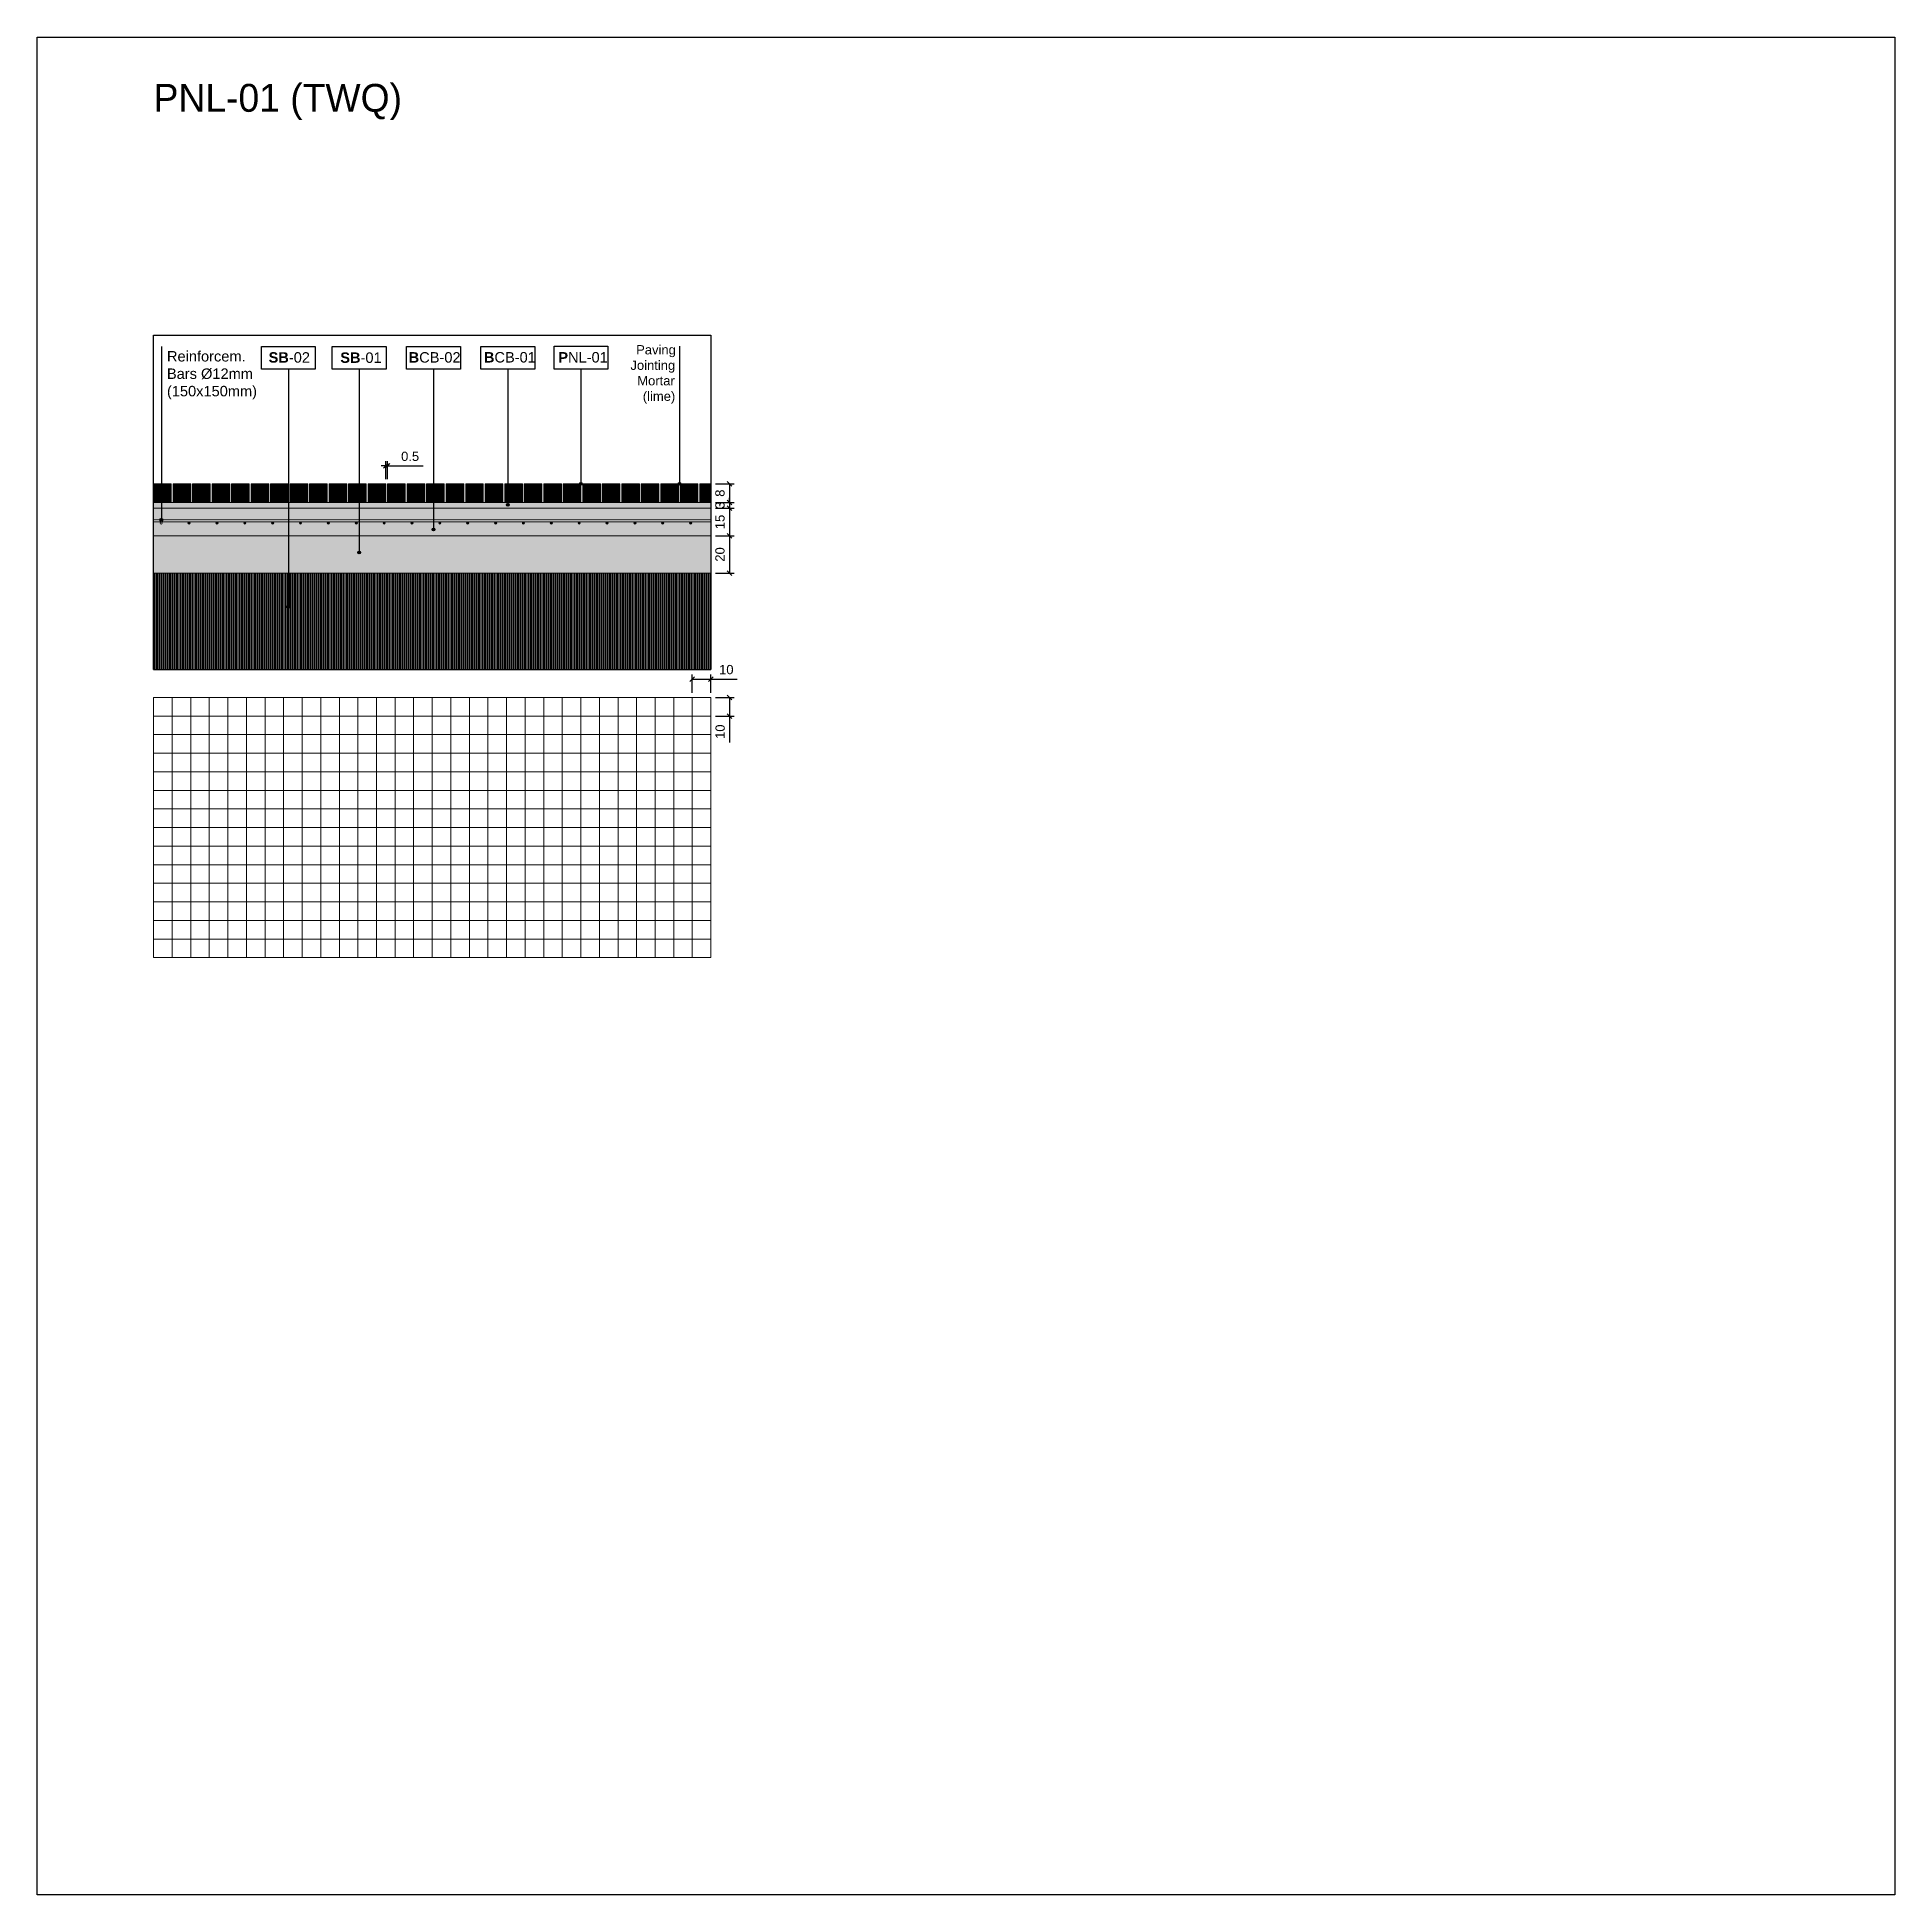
# Model space of a CAD drawing. Header units: metres. Extents: x -325 to 301, y -147 to 149.
# Drawn here: x 230.92 to 240.92, y 113.46 to 123.46 of the extents above; entities that cross this region are included whole.
import ezdxf

# ---------------------------------------------------------------- set-up
doc = ezdxf.new("R2010")
doc.units = ezdxf.units.M
doc.layers.get('Defpoints').update_dxf_attribs({"lineweight": 13})
doc.layers.add('-aux', color=50, linetype='Continuous', plot=False)
doc.layers.add('0-TX-1_25', color=7, linetype='Continuous', true_color=0x3f4f7f)
doc.layers.add('EIT_3 TR sorra', color=7, linetype='Continuous', true_color=0xd8ceb0)
for name, color, linetype, lineweight, true_color in [('02-L-Joints-Paviment_07_Precast Concrete Blocks', 7, 'Continuous', 5, 0x999999), ('03-TR-Paviment_07_Precast Concrete Blocks', 7, 'Continuous', 5, 0xe7ddd0), ('3-TR tot_u', 7, 'Continuous', 5, 0x787878)]:
    doc.layers.add(name, color=color, linetype=linetype, lineweight=lineweight, true_color=true_color)
for name, color, linetype, lineweight in [('1-CM', 7, 'Continuous', 0), ('2-L-secció', 1, 'Continuous', 0), ('2-metall', 5, 'Continuous', 0), ('3-TR Seleccionat', 44, 'Continuous', 0), ('3-TR Tot-u', 37, 'Continuous', 0)]:
    doc.layers.add(name, color=color, linetype=linetype, lineweight=lineweight)
for name, color, linetype in [('A-KEYPLAN_HATCH', 7, 'Continuous'), ('A_TEXT_2', 7, 'Continuous'), ('EIT_0 Llegenda', 7, 'Continuous')]:
    doc.layers.add(name, color=color, linetype=linetype)
doc.styles.get("Standard").update_dxf_attribs({"font": 'arial.ttf'})
doc.styles.add('x-llegenda materials$0$ENGRAVERS', font='TT0586M.TTF')
doc.dimstyles.new('ISO-25', dxfattribs={"dimtxt": 0.1, "dimasz": 0.1, "dimexe": 0.1, "dimexo": 0.1, "dimgap": 0.1, "dimtad": 1, "dimdec": 0, "dimlfac": 100, "dimzin": 9, "dimtxsty": 'Standard', "dimblk": 'OBLIQUE', "dimcen": 0.1, "dimadec": 0, "dimazin": 0, "dimtfac": 1, "dimtdec": 0, "dimtmove": 0, "dimatfit": 3, "dimldrblk": 'OBLIQUE', "dimfxl": 1, "dimarcsym": 0})

msp = doc.modelspace()

# ---------------------------------------------------------------- texts
at = {"layer": '0-TX-1_25', "attachment_point": 1}
for s, width, insert, char_height in [('\\pi0.20179;Paving \\P\\pi0.17109;Jointing \\P\\pi0.20772;Mortar\\P\\pi0.23746;(lime)', 0.4053, (233.945, 121.799), 0.05), ('Reinforcem.\\PBars Ø12mm\\P(150x150mm)', 0.52163, (231.621, 121.767), 0.05625)]:
    msp.add_mtext_dynamic_manual_height_columns(s, width=width, gutter_width=0.338, heights=[0], dxfattribs=dict(at, insert=insert, char_height=char_height))
at = {"layer": 'EIT_0 Llegenda', "insert": (231.549, 123.205), "char_height": 0.15, "width": 19.2101, "attachment_point": 1, "style": 'x-llegenda materials$0$ENGRAVERS'}
msp.add_mtext('PNL-01 (TWQ)', dxfattribs=at)

# ---------------------------------------------------------------- blocks, each defined once
blk = doc.blocks.new('_Oblique')
at = {"color": 0, "lineweight": -2}
blk.add_line((-0.5, -0.5), (0.5, 0.5), dxfattribs=at)
blk = doc.blocks.new('*D909')
at = {"layer": '0-TX-1_25', "color": 0, "lineweight": -2, "transparency": 16777216}
for p, q in [((234.574, 121.052), (234.674, 121.052)), ((234.649, 121.052), (234.649, 120.952)), ((234.574, 120.952), (234.674, 120.952))]:
    blk.add_line(p, q, dxfattribs=at)
at = {"layer": 'Defpoints', "color": 0, "transparency": 16777216}
for p in [(234.549, 121.052), (234.549, 120.952), (234.649, 120.952)]:
    blk.add_point(p, dxfattribs=at)
at = {"layer": '0-TX-1_25', "color": 0, "lineweight": -2, "transparency": 16777216, "xscale": 0.025, "yscale": 0.025, "zscale": 0.025}
for p, rotation in [((234.649, 121.052), 90), ((234.649, 120.952), 270)]:
    blk.add_blockref('_Oblique', p, dxfattribs=dict(at, rotation=rotation))
at = {"layer": '0-TX-1_25', "color": 0, "transparency": 16777216, "insert": (234.598, 121.002), "char_height": 0.05, "attachment_point": 5, "rotation": 90}
blk.add_mtext('8', dxfattribs=at)
blk = doc.blocks.new('*D910')
at = {"layer": '0-TX-1_25', "color": 0, "lineweight": -2, "transparency": 16777216}
for p, q in [((234.574, 120.772), (234.674, 120.772)), ((234.649, 120.772), (234.649, 120.572)), ((234.574, 120.572), (234.674, 120.572))]:
    blk.add_line(p, q, dxfattribs=at)
at = {"layer": 'Defpoints', "color": 0, "transparency": 16777216}
for p in [(234.549, 120.772), (234.549, 120.572), (234.649, 120.572)]:
    blk.add_point(p, dxfattribs=at)
at = {"layer": '0-TX-1_25', "color": 0, "lineweight": -2, "transparency": 16777216, "xscale": 0.025, "yscale": 0.025, "zscale": 0.025}
for p, rotation in [((234.649, 120.772), 90), ((234.649, 120.572), 270)]:
    blk.add_blockref('_Oblique', p, dxfattribs=dict(at, rotation=rotation))
at = {"layer": '0-TX-1_25', "color": 0, "transparency": 16777216, "insert": (234.598, 120.672), "char_height": 0.05, "attachment_point": 5, "rotation": 90}
blk.add_mtext('20', dxfattribs=at)
blk = doc.blocks.new('*D911')
at = {"layer": '0-TX-1_25', "color": 0, "lineweight": -2, "transparency": 16777216}
for p, q in [((234.574, 120.922), (234.674, 120.922)), ((234.649, 120.922), (234.649, 120.772)), ((234.574, 120.772), (234.674, 120.772))]:
    blk.add_line(p, q, dxfattribs=at)
at = {"layer": 'Defpoints', "color": 0, "transparency": 16777216}
for p in [(234.549, 120.922), (234.549, 120.772), (234.649, 120.772)]:
    blk.add_point(p, dxfattribs=at)
at = {"layer": '0-TX-1_25', "color": 0, "lineweight": -2, "transparency": 16777216, "xscale": 0.025, "yscale": 0.025, "zscale": 0.025}
for p, rotation in [((234.649, 120.922), 90), ((234.649, 120.772), 270)]:
    blk.add_blockref('_Oblique', p, dxfattribs=dict(at, rotation=rotation))
at = {"layer": '0-TX-1_25', "color": 0, "transparency": 16777216, "insert": (234.598, 120.847), "char_height": 0.05, "attachment_point": 5, "rotation": 90}
blk.add_mtext('15', dxfattribs=at)
blk = doc.blocks.new('*D912')
at = {"layer": '0-TX-1_25', "color": 0, "lineweight": -2, "transparency": 16777216}
for p, q in [((234.574, 120.952), (234.674, 120.952)), ((234.574, 120.922), (234.674, 120.922)), ((234.649, 120.952), (234.649, 120.977)), ((234.649, 120.952), (234.649, 120.922)), ((234.649, 120.922), (234.649, 120.897))]:
    blk.add_line(p, q, dxfattribs=at)
at = {"layer": 'Defpoints', "color": 0, "transparency": 16777216}
for p in [(234.549, 120.952), (234.549, 120.922), (234.649, 120.922)]:
    blk.add_point(p, dxfattribs=at)
at = {"layer": '0-TX-1_25', "color": 0, "lineweight": -2, "transparency": 16777216, "xscale": 0.025, "yscale": 0.025, "zscale": 0.025}
for p, rotation in [((234.649, 120.952), 270), ((234.649, 120.922), 90)]:
    blk.add_blockref('_Oblique', p, dxfattribs=dict(at, rotation=rotation))
at = {"layer": '0-TX-1_25', "color": 0, "transparency": 16777216, "insert": (234.598, 120.937), "char_height": 0.05, "attachment_point": 5, "rotation": 90}
blk.add_mtext('3', dxfattribs=at)
blk = doc.blocks.new('hatch keyplan 2')
at = {"layer": 'A-KEYPLAN_HATCH'}
blk.add_lwpolyline([(0, 0.00548), (0.01287, 0.00548), (0.01287, 0), (0, 0)], close=True, dxfattribs=at)
blk = doc.blocks.new('hatch keyplan')
at = {"layer": 'A-KEYPLAN_HATCH'}
blk.add_blockref('hatch keyplan 2', (1.43058, 0.85215), dxfattribs=at)
blk = doc.blocks.new('SB-02')
at = {"layer": 'A-KEYPLAN_HATCH'}
blk.add_blockref('hatch keyplan', (-1.43058, -0.85215), dxfattribs=at)
at = {"layer": 'A_TEXT_2', "insert": (-0.0008, 0.00408), "char_height": 0.0025, "attachment_point": 1}
blk.add_mtext_dynamic_manual_height_columns('\\pi0.00249;{\\fArial|b1|i0|c0|p34;SB}-02', width=0.0145619, gutter_width=0.015, heights=[0], dxfattribs=at)
blk = doc.blocks.new('B-CB01')
at = {"layer": 'A-KEYPLAN_HATCH'}
blk.add_blockref('hatch keyplan', (-1.43058, -0.85215), dxfattribs=at)
at = {"layer": 'A_TEXT_2', "insert": (-0.0008, 0.00411), "char_height": 0.0025, "attachment_point": 1}
blk.add_mtext_dynamic_manual_height_columns('\\pi0.00152;{\\fArial|b1|i0|c0|p34;B}CB-01', width=0.0145619, gutter_width=0.015, heights=[0], dxfattribs=at)
blk = doc.blocks.new('B-CB02')
at = {"layer": 'A-KEYPLAN_HATCH'}
blk.add_blockref('hatch keyplan', (-1.43058, -0.85215), dxfattribs=at)
at = {"layer": 'A_TEXT_2', "insert": (-0.0008, 0.00409), "char_height": 0.0025, "attachment_point": 1}
blk.add_mtext_dynamic_manual_height_columns('\\pi0.00129;{\\fArial|b1|i0|c0|p34;B}CB-02', width=0.0145619, gutter_width=0.015, heights=[0], dxfattribs=at)
blk = doc.blocks.new('SB-01')
at = {"layer": 'A-KEYPLAN_HATCH'}
blk.add_blockref('hatch keyplan', (-1.43058, -0.85215), dxfattribs=at)
at = {"layer": 'A_TEXT_2', "insert": (-0.0008, 0.00403), "char_height": 0.0025, "attachment_point": 1}
blk.add_mtext_dynamic_manual_height_columns('\\pi0.00271;{\\fArial|b1|i0|c0|p34;SB}-01', width=0.0145619, gutter_width=0.015, heights=[0], dxfattribs=at)
blk = doc.blocks.new('POINT')
at = {"layer": '0-TX-1_25'}
h = blk.add_hatch(dxfattribs=at)
h.set_pattern_fill('ANGLE', color=256)
h.set_pattern_definition([(0, (-83.747, -12.726), (0, 6.985), [5.08, -1.905]), (90, (-83.747, -12.726), (-6.985, 4e-16), [5.08, -1.905])])
edge = h.paths.add_edge_path()
edge.add_arc((0, 0), 0.0075, 0, 360)
h = blk.add_hatch(color=256, dxfattribs=at)
h.dxf.hatch_style = 1
edge = h.paths.add_edge_path()
edge.add_arc((0, 0), 0.0075, 0, 360)
blk.add_circle((0, 0), 0.0075, dxfattribs=at)
blk = doc.blocks.new('*D953')
at = {"layer": '0-TX-1_25', "color": 0, "lineweight": -2, "transparency": 16777216}
for p, q in [((234.574, 119.902), (234.674, 119.902)), ((234.649, 119.902), (234.649, 119.802)), ((234.574, 119.802), (234.674, 119.802)), ((234.649, 119.802), (234.649, 119.66))]:
    blk.add_line(p, q, dxfattribs=at)
at = {"layer": 'Defpoints', "color": 0, "transparency": 16777216}
for p in [(234.549, 119.902), (234.549, 119.802), (234.649, 119.802)]:
    blk.add_point(p, dxfattribs=at)
at = {"layer": '0-TX-1_25', "color": 0, "lineweight": -2, "transparency": 16777216, "xscale": 0.025, "yscale": 0.025, "zscale": 0.025}
for p, rotation in [((234.649, 119.902), 90), ((234.649, 119.802), 270)]:
    blk.add_blockref('_Oblique', p, dxfattribs=dict(at, rotation=rotation))
at = {"layer": '0-TX-1_25', "color": 0, "transparency": 16777216, "insert": (234.599, 119.718), "char_height": 0.05, "attachment_point": 5, "rotation": 90}
blk.add_mtext('10', dxfattribs=at)
blk = doc.blocks.new('*D954')
at = {"layer": '0-TX-1_25', "color": 0, "lineweight": -2, "transparency": 16777216}
for p, q in [((234.449, 119.927), (234.449, 120.026)), ((234.449, 120.001), (234.549, 120.001)), ((234.549, 119.927), (234.549, 120.026)), ((234.549, 120.001), (234.691, 120.001))]:
    blk.add_line(p, q, dxfattribs=at)
at = {"layer": 'Defpoints', "color": 0, "transparency": 16777216}
for p in [(234.549, 120.001), (234.449, 119.902), (234.549, 119.902)]:
    blk.add_point(p, dxfattribs=at)
at = {"layer": '0-TX-1_25', "color": 0, "lineweight": -2, "transparency": 16777216, "xscale": 0.025, "yscale": 0.025, "zscale": 0.025, "rotation": 180}
blk.add_blockref('_Oblique', (234.449, 120.001), dxfattribs=at)
at = {"layer": '0-TX-1_25', "color": 0, "lineweight": -2, "transparency": 16777216, "xscale": 0.025, "yscale": 0.025, "zscale": 0.025}
blk.add_blockref('_Oblique', (234.549, 120.001), dxfattribs=at)
at = {"layer": '0-TX-1_25', "color": 0, "transparency": 16777216, "insert": (234.632, 120.052), "char_height": 0.05, "attachment_point": 5}
blk.add_mtext('10', dxfattribs=at)
blk = doc.blocks.new('PNL_1')
at = {"layer": 'A-KEYPLAN_HATCH', "xscale": 14.99999999999007, "yscale": 14.99999999999007, "zscale": 14.99999999999007}
blk.add_blockref('hatch keyplan', (-21.4587, -12.7822), dxfattribs=at)
at = {"layer": 'A_TEXT_2', "insert": (-0.012, 0.0616), "char_height": 0.0375, "attachment_point": 1}
blk.add_mtext_dynamic_manual_height_columns('\\pi0.02712;{\\fArial|b1|i0|c0|p34;P}NL-01', width=0.218429, gutter_width=0.225, heights=[0], dxfattribs=at)
blk = doc.blocks.new('*D2226')
at = {"layer": '0-TX-1_25', "color": 0, "lineweight": -2, "transparency": 16777216}
for p, q in [((232.799, 121.149), (232.774, 121.149)), ((232.799, 121.077), (232.799, 121.174)), ((232.799, 121.149), (232.809, 121.149)), ((232.809, 121.077), (232.809, 121.174)), ((232.809, 121.149), (233.001, 121.149))]:
    blk.add_line(p, q, dxfattribs=at)
at = {"layer": 'Defpoints', "color": 0, "transparency": 16777216}
for p in [(232.809, 121.149), (232.799, 121.052), (232.809, 121.052)]:
    blk.add_point(p, dxfattribs=at)
at = {"layer": '0-TX-1_25', "color": 0, "lineweight": -2, "transparency": 16777216, "xscale": 0.025, "yscale": 0.025, "zscale": 0.025}
blk.add_blockref('_Oblique', (232.799, 121.149), dxfattribs=at)
at = {"layer": '0-TX-1_25', "color": 0, "lineweight": -2, "transparency": 16777216, "xscale": 0.025, "yscale": 0.025, "zscale": 0.025, "rotation": 180}
blk.add_blockref('_Oblique', (232.809, 121.149), dxfattribs=at)
at = {"layer": '0-TX-1_25', "color": 0, "transparency": 16777216, "insert": (232.93, 121.2), "char_height": 0.05, "attachment_point": 5}
blk.add_mtext('0.5', dxfattribs=at)
blk = doc.blocks.new('*U2857')
at = {"layer": '2-metall'}
blk.add_circle((0.041, -0.006), 0.006, dxfattribs=at)
blk = doc.blocks.new('*U2858')
at = {"layer": '2-metall', "color": 0, "linetype": 'ByBlock', "lineweight": -2, "transparency": 16777216}
for p in [(231.549, 120.847), (231.699, 120.847), (231.849, 120.847), (231.999, 120.847), (232.149, 120.847), (232.299, 120.847), (232.449, 120.847), (232.599, 120.847), (232.749, 120.847), (232.899, 120.847), (233.049, 120.847), (233.199, 120.847), (233.349, 120.847), (233.499, 120.847), (233.649, 120.847), (233.799, 120.847), (233.949, 120.847), (234.099, 120.847), (234.249, 120.847), (234.399, 120.847)]:
    blk.add_blockref('*U2857', p, dxfattribs=at)

# ---------------------------------------------------------------- dimensions: what is measured, and where the dimension line sits
at = {"layer": '0-TX-1_25'}
dim = msp.add_linear_dim(base=(232.809, 121.149), p1=(232.799, 121.052), p2=(232.809, 121.052), text='0.5', dimstyle='ISO-25', override={"dimtxt": 0.05, "dimasz": 0.025, "dimexe": 0.025, "dimexo": 0.025, "dimgap": 0.025, "dimblk1": 'Oblique', "dimblk2": 'Oblique', "dimsah": 1, "dimfxl": 0.1, "dimfxlon": 1, "dimarcsym": 1}, dxfattribs=at)
dim.commit()
dim.dimension.update_dxf_attribs({"geometry": '*D2226', "text_midpoint": (232.93, 121.2)})
dim = msp.add_linear_dim(base=(234.649, 120.952), p1=(234.549, 121.052), p2=(234.549, 120.952), angle=90, text='8', dimstyle='ISO-25', override={"dimtxt": 0.05, "dimasz": 0.025, "dimexe": 0.025, "dimexo": 0.025, "dimgap": 0.025, "dimblk1": 'Oblique', "dimblk2": 'Oblique', "dimsah": 1, "dimfxl": 0.1, "dimfxlon": 1, "dimarcsym": 1}, dxfattribs=at)
dim.commit()
dim.dimension.update_dxf_attribs({"geometry": '*D909', "text_midpoint": (234.598, 121.002)})
dim = msp.add_linear_dim(base=(234.649, 120.922), p1=(234.549, 120.952), p2=(234.549, 120.922), angle=90, dimstyle='ISO-25', override={"dimtxt": 0.05, "dimasz": 0.025, "dimexe": 0.025, "dimexo": 0.025, "dimgap": 0.025, "dimblk1": 'Oblique', "dimblk2": 'Oblique', "dimsah": 1, "dimfxl": 0.1, "dimfxlon": 1, "dimarcsym": 1}, dxfattribs=at)
dim.commit()
dim.dimension.update_dxf_attribs({"geometry": '*D912', "text_midpoint": (234.649, 120.937), "dimtype": 160})
for base, p1, p2, picture, middle in [((234.649, 120.772), (234.549, 120.922), (234.549, 120.772), '*D911', (234.598, 120.847)), ((234.649, 120.572), (234.549, 120.772), (234.549, 120.572), '*D910', (234.598, 120.672)), ((234.649, 119.802), (234.549, 119.902), (234.549, 119.802), '*D953', (234.599, 119.718))]:
    dim = msp.add_linear_dim(base=base, p1=p1, p2=p2, angle=90, dimstyle='ISO-25', override={"dimtxt": 0.05, "dimasz": 0.025, "dimexe": 0.025, "dimexo": 0.025, "dimgap": 0.025, "dimblk1": 'Oblique', "dimblk2": 'Oblique', "dimsah": 1, "dimfxl": 0.1, "dimfxlon": 1, "dimarcsym": 1}, dxfattribs=at)
    dim.commit()
    dim.dimension.update_dxf_attribs({"geometry": picture, "text_midpoint": middle})
dim = msp.add_linear_dim(base=(234.549, 120.001), p1=(234.449, 119.902), p2=(234.549, 119.902), dimstyle='ISO-25', override={"dimtxt": 0.05, "dimasz": 0.025, "dimexe": 0.025, "dimexo": 0.025, "dimgap": 0.025, "dimblk1": 'Oblique', "dimblk2": 'Oblique', "dimsah": 1, "dimfxl": 0.1, "dimfxlon": 1, "dimarcsym": 1}, dxfattribs=at)
dim.commit()
dim.dimension.update_dxf_attribs({"geometry": '*D954', "text_midpoint": (234.632, 120.052)})

# ---------------------------------------------------------------- hatches: boundary and pattern name
at = {"layer": '03-TR-Paviment_07_Precast Concrete Blocks', "true_color": 0xc7c8ca}
h = msp.add_hatch(color=9, dxfattribs=at)
h.dxf.hatch_style = 1
h.paths.add_polyline_path([(231.549, 121.052), (231.644, 121.052), (231.644, 120.952), (231.549, 120.952)])
at = {"layer": '03-TR-Paviment_07_Precast Concrete Blocks', "true_color": 0x939598}
h = msp.add_hatch(color=252, dxfattribs=at)
h.dxf.hatch_style = 1
h.paths.add_polyline_path([(231.654, 121.052), (231.749, 121.052), (231.749, 120.952), (231.654, 120.952)])
h = msp.add_hatch(color=252, dxfattribs=at)
h.dxf.hatch_style = 1
h.paths.add_polyline_path([(231.759, 121.052), (231.854, 121.052), (231.854, 120.952), (231.759, 120.952)])
at = {"layer": '03-TR-Paviment_07_Precast Concrete Blocks', "true_color": 0x636466}
h = msp.add_hatch(color=251, dxfattribs=at)
h.dxf.hatch_style = 1
h.paths.add_polyline_path([(231.864, 121.052), (231.959, 121.052), (231.959, 120.952), (231.864, 120.952)])
at = {"layer": '03-TR-Paviment_07_Precast Concrete Blocks', "true_color": 0x939598}
h = msp.add_hatch(color=252, dxfattribs=at)
h.dxf.hatch_style = 1
h.paths.add_polyline_path([(231.969, 121.052), (232.064, 121.052), (232.064, 120.952), (231.969, 120.952)])
at = {"layer": '03-TR-Paviment_07_Precast Concrete Blocks', "true_color": 0x636466}
h = msp.add_hatch(color=251, dxfattribs=at)
h.dxf.hatch_style = 1
h.paths.add_polyline_path([(232.074, 121.052), (232.169, 121.052), (232.169, 120.952), (232.074, 120.952)])
at = {"layer": '03-TR-Paviment_07_Precast Concrete Blocks', "true_color": 0x939598}
h = msp.add_hatch(color=252, dxfattribs=at)
h.dxf.hatch_style = 1
h.paths.add_polyline_path([(232.179, 121.052), (232.274, 121.052), (232.274, 120.952), (232.179, 120.952)])
at = {"layer": '03-TR-Paviment_07_Precast Concrete Blocks', "true_color": 0xc7c8ca}
h = msp.add_hatch(color=9, dxfattribs=at)
h.dxf.hatch_style = 1
h.paths.add_polyline_path([(232.284, 121.052), (232.379, 121.052), (232.379, 120.952), (232.284, 120.952)])
at = {"layer": '03-TR-Paviment_07_Precast Concrete Blocks', "true_color": 0x939598}
h = msp.add_hatch(color=252, dxfattribs=at)
h.dxf.hatch_style = 1
h.paths.add_polyline_path([(232.389, 121.052), (232.484, 121.052), (232.484, 120.952), (232.389, 120.952)])
at = {"layer": '03-TR-Paviment_07_Precast Concrete Blocks', "true_color": 0xc7c8ca}
h = msp.add_hatch(color=9, dxfattribs=at)
h.dxf.hatch_style = 1
h.paths.add_polyline_path([(232.494, 121.052), (232.589, 121.052), (232.589, 120.952), (232.494, 120.952)])
h = msp.add_hatch(color=9, dxfattribs=at)
h.dxf.hatch_style = 1
h.paths.add_polyline_path([(232.599, 121.052), (232.694, 121.052), (232.694, 120.952), (232.599, 120.952)])
at = {"layer": '03-TR-Paviment_07_Precast Concrete Blocks', "true_color": 0x636466}
h = msp.add_hatch(color=251, dxfattribs=at)
h.dxf.hatch_style = 1
h.paths.add_polyline_path([(232.704, 121.052), (232.799, 121.052), (232.799, 120.952), (232.704, 120.952)])
h = msp.add_hatch(color=251, dxfattribs=at)
h.dxf.hatch_style = 1
h.paths.add_polyline_path([(232.809, 121.052), (232.904, 121.052), (232.904, 120.952), (232.809, 120.952)])
at = {"layer": '03-TR-Paviment_07_Precast Concrete Blocks', "true_color": 0x939598}
h = msp.add_hatch(color=252, dxfattribs=at)
h.dxf.hatch_style = 1
h.paths.add_polyline_path([(232.914, 121.052), (233.009, 121.052), (233.009, 120.952), (232.914, 120.952)])
at = {"layer": '03-TR-Paviment_07_Precast Concrete Blocks', "true_color": 0x636466}
h = msp.add_hatch(color=251, dxfattribs=at)
h.dxf.hatch_style = 1
h.paths.add_polyline_path([(233.019, 121.052), (233.114, 121.052), (233.114, 120.952), (233.019, 120.952)])
at = {"layer": '03-TR-Paviment_07_Precast Concrete Blocks', "true_color": 0x939598}
h = msp.add_hatch(color=252, dxfattribs=at)
h.dxf.hatch_style = 1
h.paths.add_polyline_path([(233.124, 121.052), (233.219, 121.052), (233.219, 120.952), (233.124, 120.952)])
at = {"layer": '03-TR-Paviment_07_Precast Concrete Blocks', "true_color": 0x636466}
h = msp.add_hatch(color=251, dxfattribs=at)
h.dxf.hatch_style = 1
h.paths.add_polyline_path([(233.229, 121.052), (233.324, 121.052), (233.324, 120.952), (233.229, 120.952)])
h = msp.add_hatch(color=251, dxfattribs=at)
h.dxf.hatch_style = 1
h.paths.add_polyline_path([(233.334, 121.052), (233.429, 121.052), (233.429, 120.952), (233.334, 120.952)])
at = {"layer": '03-TR-Paviment_07_Precast Concrete Blocks', "true_color": 0xc7c8ca}
h = msp.add_hatch(color=9, dxfattribs=at)
h.dxf.hatch_style = 1
h.paths.add_polyline_path([(233.439, 121.052), (233.534, 121.052), (233.534, 120.952), (233.439, 120.952)])
at = {"layer": '03-TR-Paviment_07_Precast Concrete Blocks', "true_color": 0x939598}
h = msp.add_hatch(color=252, dxfattribs=at)
h.dxf.hatch_style = 1
h.paths.add_polyline_path([(233.544, 121.052), (233.639, 121.052), (233.639, 120.952), (233.544, 120.952)])
at = {"layer": '03-TR-Paviment_07_Precast Concrete Blocks', "true_color": 0x636466}
h = msp.add_hatch(color=251, dxfattribs=at)
h.dxf.hatch_style = 1
h.paths.add_polyline_path([(233.649, 121.052), (233.744, 121.052), (233.744, 120.952), (233.649, 120.952)])
at = {"layer": '03-TR-Paviment_07_Precast Concrete Blocks', "true_color": 0x939598}
h = msp.add_hatch(color=252, dxfattribs=at)
h.dxf.hatch_style = 1
h.paths.add_polyline_path([(233.754, 121.052), (233.849, 121.052), (233.849, 120.952), (233.754, 120.952)])
at = {"layer": '03-TR-Paviment_07_Precast Concrete Blocks', "true_color": 0xc7c8ca}
h = msp.add_hatch(color=9, dxfattribs=at)
h.dxf.hatch_style = 1
h.paths.add_polyline_path([(233.859, 121.052), (233.954, 121.052), (233.954, 120.952), (233.859, 120.952)])
h = msp.add_hatch(color=9, dxfattribs=at)
h.dxf.hatch_style = 1
h.paths.add_polyline_path([(233.964, 121.052), (234.059, 121.052), (234.059, 120.952), (233.964, 120.952)])
at = {"layer": '03-TR-Paviment_07_Precast Concrete Blocks', "true_color": 0x636466}
h = msp.add_hatch(color=251, dxfattribs=at)
h.dxf.hatch_style = 1
h.paths.add_polyline_path([(234.069, 121.052), (234.164, 121.052), (234.164, 120.952), (234.069, 120.952)])
h = msp.add_hatch(color=251, dxfattribs=at)
h.dxf.hatch_style = 1
h.paths.add_polyline_path([(234.174, 121.052), (234.269, 121.052), (234.269, 120.952), (234.174, 120.952)])
at = {"layer": '03-TR-Paviment_07_Precast Concrete Blocks', "true_color": 0xc7c8ca}
h = msp.add_hatch(color=9, dxfattribs=at)
h.dxf.hatch_style = 1
h.paths.add_polyline_path([(234.279, 121.052), (234.374, 121.052), (234.374, 120.952), (234.279, 120.952)])
at = {"layer": '03-TR-Paviment_07_Precast Concrete Blocks', "true_color": 0x939598}
h = msp.add_hatch(color=252, dxfattribs=at)
h.dxf.hatch_style = 1
h.paths.add_polyline_path([(234.384, 121.052), (234.479, 121.052), (234.479, 120.952), (234.384, 120.952)])
at = {"layer": '03-TR-Paviment_07_Precast Concrete Blocks', "true_color": 0xc7c8ca}
h = msp.add_hatch(color=9, dxfattribs=at)
h.dxf.hatch_style = 1
h.paths.add_polyline_path([(234.489, 121.052), (234.549, 121.052), (234.549, 120.952), (234.489, 120.952)])
at = {"layer": '2-metall'}
h = msp.add_hatch(color=256, dxfattribs=at)
h.dxf.hatch_style = 1
edge = h.paths.add_edge_path()
edge.add_arc((231.59, 120.841), 0.006, 0, 360)
edge = h.paths.add_edge_path()
edge.add_arc((231.74, 120.841), 0.006, 0, 360)
edge = h.paths.add_edge_path()
edge.add_arc((231.89, 120.841), 0.006, 0, 360)
edge = h.paths.add_edge_path()
edge.add_arc((232.04, 120.841), 0.006, 0, 360)
edge = h.paths.add_edge_path()
edge.add_arc((232.19, 120.841), 0.006, 0, 360)
edge = h.paths.add_edge_path()
edge.add_arc((232.34, 120.841), 0.006, 0, 360)
edge = h.paths.add_edge_path()
edge.add_arc((232.49, 120.841), 0.006, 0, 360)
edge = h.paths.add_edge_path()
edge.add_arc((232.64, 120.841), 0.006, 0, 360)
edge = h.paths.add_edge_path()
edge.add_arc((232.79, 120.841), 0.006, 0, 360)
edge = h.paths.add_edge_path()
edge.add_arc((232.94, 120.841), 0.006, 0, 360)
edge = h.paths.add_edge_path()
edge.add_arc((233.09, 120.841), 0.006, 0, 360)
edge = h.paths.add_edge_path()
edge.add_arc((233.24, 120.841), 0.006, 0, 360)
edge = h.paths.add_edge_path()
edge.add_arc((233.39, 120.841), 0.006, 0, 360)
edge = h.paths.add_edge_path()
edge.add_arc((233.54, 120.841), 0.006, 0, 360)
edge = h.paths.add_edge_path()
edge.add_arc((233.69, 120.841), 0.006, 0, 360)
edge = h.paths.add_edge_path()
edge.add_arc((233.84, 120.841), 0.006, 0, 360)
edge = h.paths.add_edge_path()
edge.add_arc((233.99, 120.841), 0.006, 0, 360)
edge = h.paths.add_edge_path()
edge.add_arc((234.14, 120.841), 0.006, 0, 360)
edge = h.paths.add_edge_path()
edge.add_arc((234.29, 120.841), 0.006, 0, 360)
edge = h.paths.add_edge_path()
edge.add_arc((234.44, 120.841), 0.006, 0, 360)
h = msp.add_hatch(color=256, dxfattribs=at)
h.dxf.hatch_style = 1
edge = h.paths.add_edge_path()
edge.add_arc((231.74, 120.841), 0.006, 0, 360)
h = msp.add_hatch(color=256, dxfattribs=at)
h.dxf.hatch_style = 1
edge = h.paths.add_edge_path()
edge.add_arc((231.89, 120.841), 0.006, 0, 360)
h = msp.add_hatch(color=256, dxfattribs=at)
h.dxf.hatch_style = 1
edge = h.paths.add_edge_path()
edge.add_arc((232.04, 120.841), 0.006, 0, 360)
h = msp.add_hatch(color=256, dxfattribs=at)
h.dxf.hatch_style = 1
edge = h.paths.add_edge_path()
edge.add_arc((232.19, 120.841), 0.006, 0, 360)
h = msp.add_hatch(color=256, dxfattribs=at)
h.dxf.hatch_style = 1
edge = h.paths.add_edge_path()
edge.add_arc((232.34, 120.841), 0.006, 0, 360)
h = msp.add_hatch(color=256, dxfattribs=at)
h.dxf.hatch_style = 1
edge = h.paths.add_edge_path()
edge.add_arc((232.49, 120.841), 0.006, 0, 360)
h = msp.add_hatch(color=256, dxfattribs=at)
h.dxf.hatch_style = 1
edge = h.paths.add_edge_path()
edge.add_arc((232.64, 120.841), 0.006, 0, 360)
h = msp.add_hatch(color=256, dxfattribs=at)
h.dxf.hatch_style = 1
edge = h.paths.add_edge_path()
edge.add_arc((232.79, 120.841), 0.006, 0, 360)
h = msp.add_hatch(color=256, dxfattribs=at)
h.dxf.hatch_style = 1
edge = h.paths.add_edge_path()
edge.add_arc((232.94, 120.841), 0.006, 0, 360)
h = msp.add_hatch(color=256, dxfattribs=at)
h.dxf.hatch_style = 1
edge = h.paths.add_edge_path()
edge.add_arc((233.09, 120.841), 0.006, 0, 360)
h = msp.add_hatch(color=256, dxfattribs=at)
h.dxf.hatch_style = 1
edge = h.paths.add_edge_path()
edge.add_arc((233.24, 120.841), 0.006, 0, 360)
h = msp.add_hatch(color=256, dxfattribs=at)
h.dxf.hatch_style = 1
edge = h.paths.add_edge_path()
edge.add_arc((233.39, 120.841), 0.006, 0, 360)
h = msp.add_hatch(color=256, dxfattribs=at)
h.dxf.hatch_style = 1
edge = h.paths.add_edge_path()
edge.add_arc((233.54, 120.841), 0.006, 0, 360)
h = msp.add_hatch(color=256, dxfattribs=at)
h.dxf.hatch_style = 1
edge = h.paths.add_edge_path()
edge.add_arc((233.69, 120.841), 0.006, 0, 360)
h = msp.add_hatch(color=256, dxfattribs=at)
h.dxf.hatch_style = 1
edge = h.paths.add_edge_path()
edge.add_arc((233.84, 120.841), 0.006, 0, 360)
h = msp.add_hatch(color=256, dxfattribs=at)
h.dxf.hatch_style = 1
edge = h.paths.add_edge_path()
edge.add_arc((233.99, 120.841), 0.006, 0, 360)
h = msp.add_hatch(color=256, dxfattribs=at)
h.dxf.hatch_style = 1
edge = h.paths.add_edge_path()
edge.add_arc((234.14, 120.841), 0.006, 0, 360)
h = msp.add_hatch(color=256, dxfattribs=at)
h.dxf.hatch_style = 1
edge = h.paths.add_edge_path()
edge.add_arc((234.29, 120.841), 0.006, 0, 360)
h = msp.add_hatch(color=256, dxfattribs=at)
h.dxf.hatch_style = 1
edge = h.paths.add_edge_path()
edge.add_arc((234.44, 120.841), 0.006, 0, 360)
at = {"layer": '3-TR Seleccionat'}
h = msp.add_hatch(dxfattribs=at)
h.set_pattern_fill('ANSI31', color=256, scale=0.002, angle=225, style=0)
h.set_pattern_definition([(270, (60, -10), (0.00635, -1e-18), [])])
h.paths.add_polyline_path([(231.549, 120.052), (234.549, 120.052), (234.549, 120.572), (231.549, 120.572)])
at = {"layer": '3-TR Tot-u'}
h = msp.add_hatch(dxfattribs=at)
h.set_pattern_fill('EARTH', color=256, scale=0.005, style=0)
h.set_pattern_definition([(0, (50, -10.13), (0.03175, 0.03175), [0.03175, -0.03175]), (0, (50, -10.118094), (0.03175, 0.03175), [0.03175, -0.03175]), (0, (50, -10.106187), (0.03175, 0.03175), [0.03175, -0.03175]), (90, (50.00397, -10.10222), (-0.03175, 0.03175), [0.03175, -0.03175]), (90, (50.015875, -10.10222), (-0.03175, 0.03175), [0.03175, -0.03175]), (90, (50.02778, -10.10222), (-0.03175, 0.03175), [0.03175, -0.03175])])
h.paths.add_polyline_path([(234.549, 120.772), (231.549, 120.772), (231.549, 120.572), (234.549, 120.572)])
at = {"layer": '3-TR tot_u'}
h = msp.add_hatch(dxfattribs=at)
h.set_pattern_fill('AR-CONC', color=256, scale=0.0002, angle=90.2664)
h.set_pattern_definition([(140.266414, (197.234448, 53.20262), (0.003018359, 0.036451363), [0.00381, -0.04191]), (85.266414, (197.234448, 53.20262), (-0.038178181, -0.007226283), [0.003048, -0.033528117]), (190.71786, (197.2347, 53.205657), (-0.035159821, 0.02922508), [0.003238002, -0.035618049]), (136.450614, (197.22429, 53.20257), (0.008156283, 0.05425432), [0.005715, -0.062865]), (186.90197, (197.22497, 53.207093), (-0.049705466, 0.047250218), [0.004857005, -0.05342712]), (81.450565, (197.22429, 53.20257), (-0.049705466, 0.047250218), [0.004571993, -0.050291946]), (111.266414, (197.226804, 53.207664), (0.020311824, 0.030417653), [0.00381, -0.04191]), (56.266414, (197.226804, 53.207664), (-0.036894668, 0.012188985), [0.003048, -0.033528]), (161.71786, (197.228497, 53.2102), (-0.016582845, 0.042606638), [0.003238002, -0.035617988]), (127.766414, (197.234448, 53.20262), (-0.0169136972, 0.0005390813), [0, -0.0331216, 0, -0.034036, 0, -0.033655]), (97.766414, (197.234448, 53.20262), (-0.020098038, 0.0132706243), [0, -0.0194056, 0, -0.0323596, 0, -0.012827]), (57.766414, (197.2345, 53.191291), (0.0010196429, 0.0271231534), [0, -0.0127, 0, -0.039624, 0, -0.052578]), (47.766414, (197.234524, 53.186211), (-0.005222997, 0.0296018704), [0, -0.01651, 0, -0.0263144, 0, -0.037338])])
h.paths.add_polyline_path([(234.549, 120.847), (231.549, 120.847), (231.549, 120.772), (231.562, 120.772), (234.549, 120.772)])
h.paths.add_polyline_path([(231.549, 120.859), (234.549, 120.859), (234.549, 120.922), (231.549, 120.922)])
at = {"layer": 'EIT_3 TR sorra'}
h = msp.add_hatch(dxfattribs=at)
h.set_pattern_fill('ANSI36', color=256, scale=0.001075, angle=-0.5853, style=0, double=1)
h.set_pattern_definition([(44.4146932, (20, -10), (0.001877787426, 0.0066181336), [0.0085328125, -0.0017065625, 0, -0.0017065625])])
h.paths.add_polyline_path([(231.549, 120.952), (234.549, 120.952), (234.549, 120.922), (231.549, 120.922)])

# ---------------------------------------------------------------- linework, layer by layer
at = {"layer": '-aux'}
msp.add_lwpolyline([(230.922, 123.457), (240.922, 123.457), (240.922, 113.457), (230.922, 113.457)], close=True, dxfattribs=at)
for points in [[(231.549, 120.052), (231.549, 121.852), (234.549, 121.852), (234.549, 120.052)], [(231.549, 120.052), (234.549, 120.052)]]:
    msp.add_lwpolyline(points, dxfattribs=at)
at = {"layer": '0-TX-1_25'}
for points in [[(231.591, 121.792), (231.591, 120.859)], [(234.38, 121.793), (234.38, 121.052)], [(232.275, 121.669), (232.275, 120.39)], [(232.656, 121.669), (232.656, 120.682)], [(233.056, 121.669), (233.056, 120.806)], [(233.456, 121.669), (233.456, 120.939)], [(233.849, 121.669), (233.849, 121.052)]]:
    msp.add_lwpolyline(points, dxfattribs=at)
at = {"layer": '02-L-Joints-Paviment_07_Precast Concrete Blocks'}
for points in [[(231.549, 119.802), (234.549, 119.802)], [(231.549, 119.702), (234.549, 119.702)], [(231.549, 119.602), (234.549, 119.602)], [(231.549, 119.502), (234.549, 119.502)], [(231.549, 119.402), (234.549, 119.402)], [(231.549, 119.302), (234.549, 119.302)], [(231.549, 119.202), (234.549, 119.202)], [(231.549, 119.102), (234.549, 119.102)], [(231.549, 119.002), (234.549, 119.002)], [(231.549, 118.902), (234.549, 118.902)], [(231.549, 118.802), (234.549, 118.802)], [(231.549, 118.702), (234.549, 118.702)], [(231.549, 118.602), (234.549, 118.602)]]:
    msp.add_lwpolyline(points, dxfattribs=at)
at = {"layer": '03-TR-Paviment_07_Precast Concrete Blocks'}
for points in [[(231.649, 118.502), (231.649, 119.902)], [(231.749, 118.502), (231.749, 119.902)], [(231.849, 118.502), (231.849, 119.902)], [(231.949, 118.502), (231.949, 119.902)], [(232.049, 118.502), (232.049, 119.902)], [(232.149, 118.502), (232.149, 119.902)], [(232.249, 118.502), (232.249, 119.902)], [(232.349, 118.502), (232.349, 119.902)], [(232.449, 118.502), (232.449, 119.902)], [(232.549, 118.502), (232.549, 119.902)], [(232.649, 118.502), (232.649, 119.902)], [(232.749, 118.502), (232.749, 119.902)], [(232.849, 118.502), (232.849, 119.902)], [(232.949, 118.502), (232.949, 119.902)], [(233.049, 118.502), (233.049, 119.902)], [(233.149, 118.502), (233.149, 119.902)], [(233.249, 118.502), (233.249, 119.902)], [(233.349, 118.502), (233.349, 119.902)], [(233.449, 118.502), (233.449, 119.902)], [(233.549, 118.502), (233.549, 119.902)], [(233.649, 118.502), (233.649, 119.902)], [(233.749, 118.502), (233.749, 119.902)], [(233.849, 118.502), (233.849, 119.902)], [(233.949, 118.502), (233.949, 119.902)], [(234.049, 118.502), (234.049, 119.902)], [(234.149, 118.502), (234.149, 119.902)], [(234.249, 118.502), (234.249, 119.902)], [(234.349, 118.502), (234.349, 119.902)], [(234.449, 118.502), (234.449, 119.902)]]:
    msp.add_lwpolyline(points, dxfattribs=at)
at = {"layer": '1-CM'}
for points in [[(231.549, 121.052), (231.644, 121.052), (231.644, 120.952), (231.549, 120.952)], [(231.654, 121.052), (231.749, 121.052), (231.749, 120.952), (231.654, 120.952)], [(231.759, 121.052), (231.854, 121.052), (231.854, 120.952), (231.759, 120.952)], [(231.864, 121.052), (231.959, 121.052), (231.959, 120.952), (231.864, 120.952)], [(231.969, 121.052), (232.064, 121.052), (232.064, 120.952), (231.969, 120.952)], [(232.074, 121.052), (232.169, 121.052), (232.169, 120.952), (232.074, 120.952)], [(232.179, 121.052), (232.274, 121.052), (232.274, 120.952), (232.179, 120.952)], [(232.284, 121.052), (232.379, 121.052), (232.379, 120.952), (232.284, 120.952)], [(232.389, 121.052), (232.484, 121.052), (232.484, 120.952), (232.389, 120.952)], [(232.494, 121.052), (232.589, 121.052), (232.589, 120.952), (232.494, 120.952)], [(232.599, 121.052), (232.694, 121.052), (232.694, 120.952), (232.599, 120.952)], [(232.704, 121.052), (232.799, 121.052), (232.799, 120.952), (232.704, 120.952)], [(232.809, 121.052), (232.904, 121.052), (232.904, 120.952), (232.809, 120.952)], [(232.914, 121.052), (233.009, 121.052), (233.009, 120.952), (232.914, 120.952)], [(233.019, 121.052), (233.114, 121.052), (233.114, 120.952), (233.019, 120.952)], [(233.124, 121.052), (233.219, 121.052), (233.219, 120.952), (233.124, 120.952)], [(233.229, 121.052), (233.324, 121.052), (233.324, 120.952), (233.229, 120.952)], [(233.334, 121.052), (233.429, 121.052), (233.429, 120.952), (233.334, 120.952)], [(233.439, 121.052), (233.534, 121.052), (233.534, 120.952), (233.439, 120.952)], [(233.544, 121.052), (233.639, 121.052), (233.639, 120.952), (233.544, 120.952)], [(233.649, 121.052), (233.744, 121.052), (233.744, 120.952), (233.649, 120.952)], [(233.754, 121.052), (233.849, 121.052), (233.849, 120.952), (233.754, 120.952)], [(233.859, 121.052), (233.954, 121.052), (233.954, 120.952), (233.859, 120.952)], [(233.964, 121.052), (234.059, 121.052), (234.059, 120.952), (233.964, 120.952)], [(234.069, 121.052), (234.164, 121.052), (234.164, 120.952), (234.069, 120.952)], [(234.174, 121.052), (234.269, 121.052), (234.269, 120.952), (234.174, 120.952)], [(234.279, 121.052), (234.374, 121.052), (234.374, 120.952), (234.279, 120.952)], [(234.384, 121.052), (234.479, 121.052), (234.479, 120.952), (234.384, 120.952)], [(234.489, 121.052), (234.549, 121.052), (234.549, 120.952), (234.489, 120.952)]]:
    msp.add_lwpolyline(points, close=True, dxfattribs=at)
for points in [[(231.549, 120.952), (234.549, 120.952)], [(231.549, 120.952), (232.849, 120.952)], [(231.549, 120.922), (234.549, 120.922)], [(231.549, 120.922), (232.846, 120.922)], [(231.549, 120.772), (234.549, 120.772)], [(231.549, 120.772), (233.172, 120.772)], [(231.549, 120.572), (234.549, 120.572)]]:
    msp.add_lwpolyline(points, dxfattribs=at)
at = {"layer": '2-L-secció'}
for p, q in [((231.549, 121.052), (231.549, 120.052)), ((234.549, 121.052), (234.549, 120.052))]:
    msp.add_line(p, q, dxfattribs=at)
msp.add_lwpolyline([(231.549, 119.902), (234.549, 119.902), (234.549, 118.502), (231.549, 118.502)], close=True, dxfattribs=at)
at = {"layer": '2-metall'}
for points in [[(231.549, 120.859), (234.549, 120.859)], [(231.549, 120.847), (234.549, 120.847)]]:
    msp.add_lwpolyline(points, dxfattribs=at)

# ---------------------------------------------------------------- block references
at = {"layer": '0-TX-1_25', "xscale": 22.5, "yscale": 22.5, "zscale": 22.5}
for name, p in [('SB-02', (232.13, 121.669)), ('SB-01', (232.511, 121.669)), ('B-CB02', (232.911, 121.669)), ('B-CB01', (233.311, 121.669))]:
    msp.add_blockref(name, p, dxfattribs=at)
at = {"layer": '0-TX-1_25'}
for p in [(233.849, 121.052), (234.38, 121.052), (233.456, 120.939), (231.591, 120.859), (233.056, 120.806), (232.656, 120.682), (232.275, 120.39)]:
    msp.add_blockref('POINT', p, dxfattribs=at)
at = {"layer": '2-metall'}
msp.add_blockref('*U2858', (0, 0), dxfattribs=at)
at = {"layer": 'A-KEYPLAN_HATCH', "xscale": 1.50000000000103, "yscale": 1.50000000000103, "zscale": 1.50000000000103}
msp.add_blockref('PNL_1', (233.705, 121.669), dxfattribs=at)

msp.set_redraw_order([(e.dxf.handle, doc.entitydb.next_handle()) for e in msp.query("TEXT MTEXT ATTDEF DIMENSION ARC_DIMENSION")])  # texts and dimensions are drawn at this point

doc.saveas('drawing.dxf')
